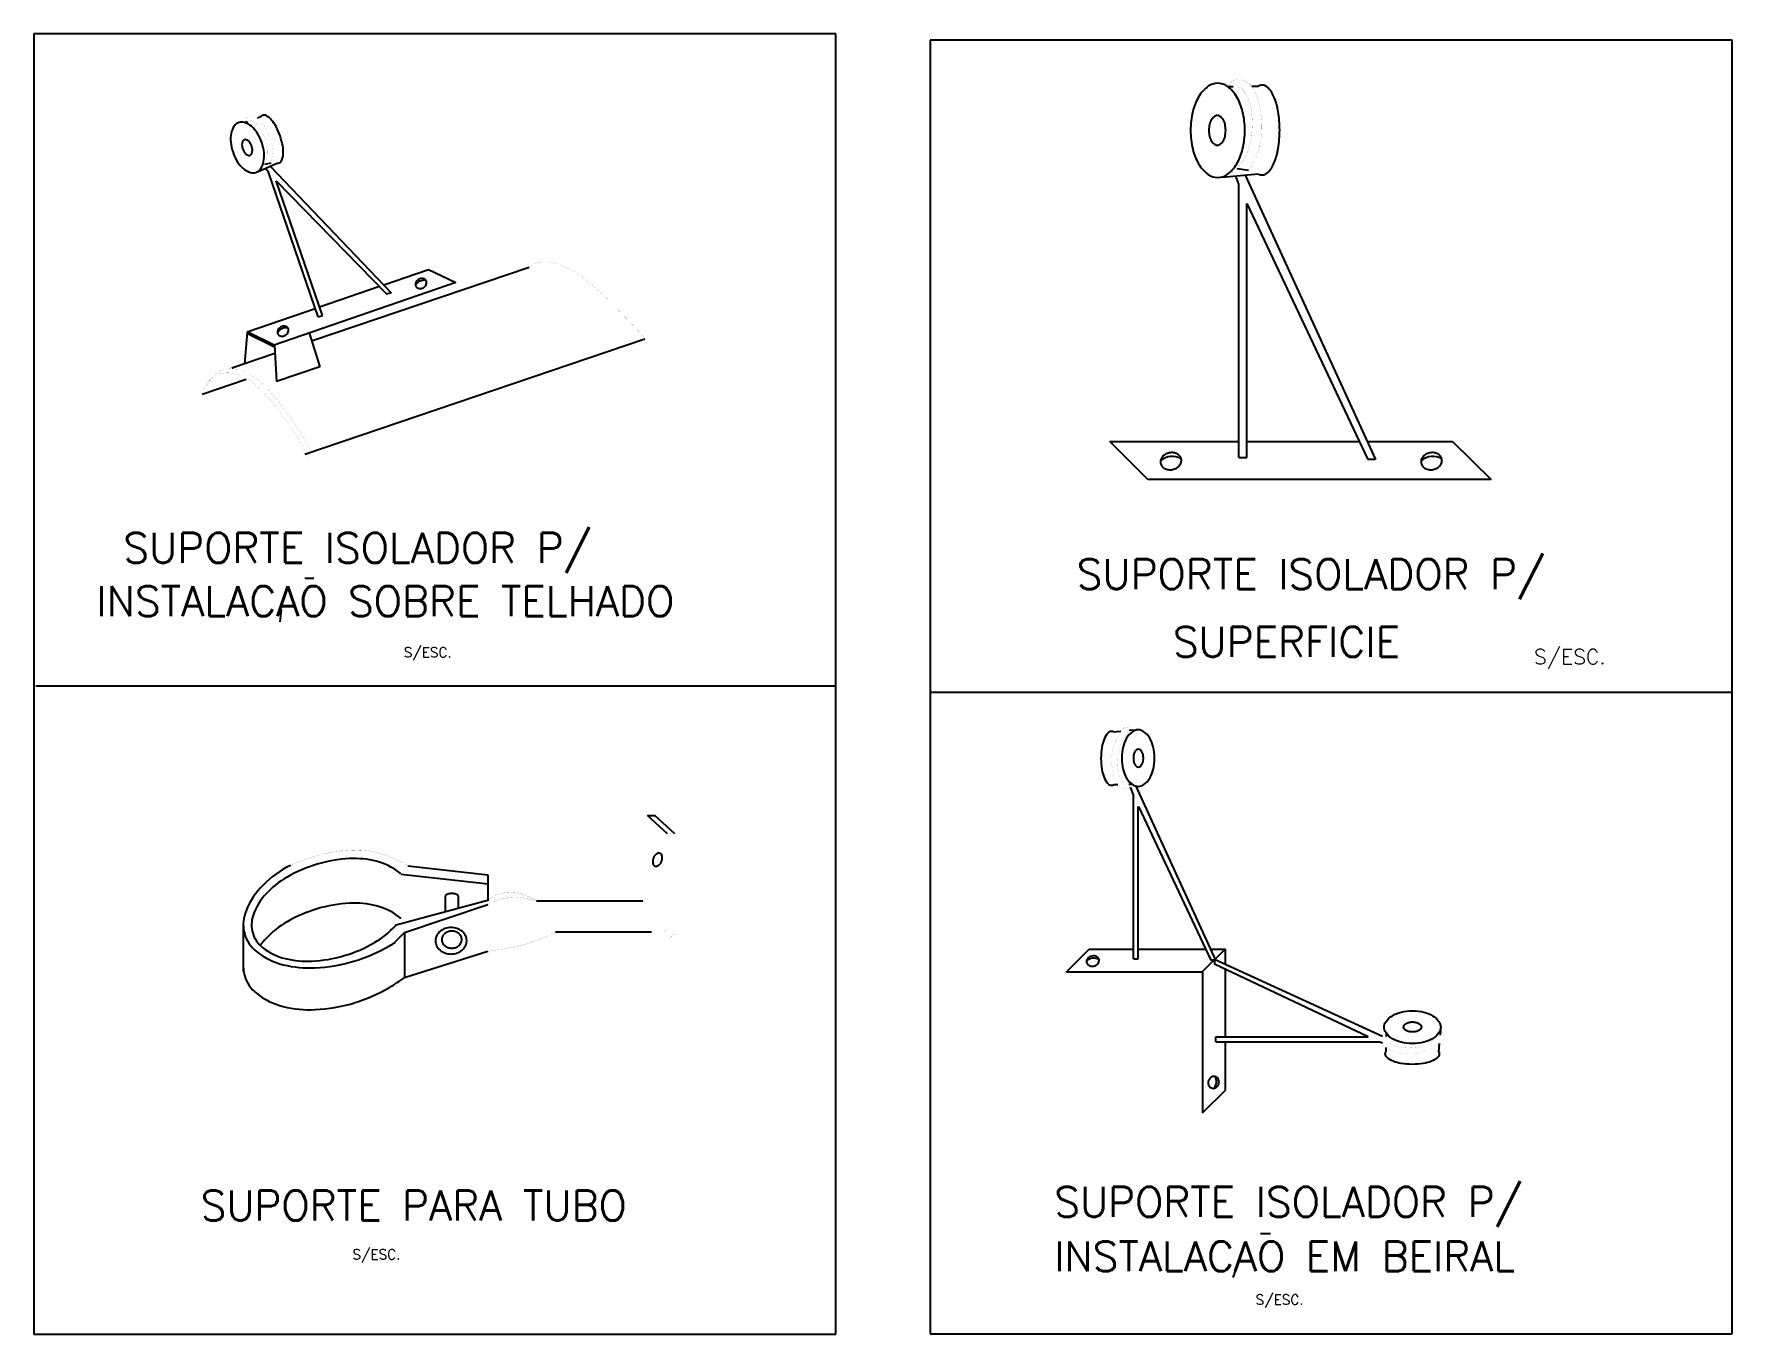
# Model space of a CAD drawing. Extents: x 0 to 0.17, y 0 to 0.13.
import ezdxf

# ---------------------------------------------------------------- set-up
doc = ezdxf.new("R2010")
doc.units = 0
doc.header["$LTSCALE"] = 250
doc.header["$MEASUREMENT"] = 0
doc.layers.add('PARA-RAIOS', color=7, linetype='CONTINUOUS')
doc.styles.add('ROMANS', font='ROMANS', dxfattribs={"height": 150})

msp = doc.modelspace()

# ---------------------------------------------------------------- texts
at = {"layer": 'PARA-RAIOS', "style": 'ROMANS'}
for s, height, p in [('SUPORTE ISOLADOR P/ ', 0.003, (0.008947019364585232, 0.07722596328706445)), ('SUPORTE ISOLADOR P/ ', 0.003, (0.1044243533240118, 0.0746114257591495)), ('INSTALACAO SOBRE TELHADO', 0.003, (0.00626275772141844, 0.07189566163533798)), ('SUPERFICIE', 0.003, (0.1140582786734594, 0.06782039589020411)), ('S/ESC.', 0.001, (0.03703983984923389, 0.06777178444990532)), ('S/ESC.', 0.0015, (0.1502222694413288, 0.06707471417910413)), ('SUPORTE PARA TUBO', 0.003, (0.01668655219572884, 0.01136963006631275)), ('SUPORTE ISOLADOR P/', 0.003, (0.102177747855268, 0.01172754245041906)), ('S/ESC.', 0.001, (0.03190037171911945, 0.007476674614054872)), ('INSTALACAO EM BEIRAL', 0.003, (0.102177747855268, 0.006282945639012614)), ('S/ESC.', 0.001, (0.1223559995490731, 0.002943836280393079))]:
    msp.add_text(s, height=height, dxfattribs=at).set_placement(p)

# ---------------------------------------------------------------- linework, layer by layer
at = {"layer": 'PARA-RAIOS'}
for p, q in [((0.08029999999999973, 0.1302), (0, 0.1302)), ((0, 0.1302), (0, 0)), ((0.08029999999999973, 0), (0.08029999999999973, 0.1302)), ((0.08976095716640994, 0.1295828241982453), (0.08976095716640994, 8.73508803917386e-06)), ((0.17006095716641, 0.1295828241982453), (0.08976095716640994, 0.1295828241982453)), ((0.17006095716641, 8.73508803917386e-06), (0.17006095716641, 0.1295828241982453)), ((0.1195354994666629, 0.1249449178569234), (0.1200886746937233, 0.1249449178569234)), ((0.1225777491349321, 0.1249383968731533), (0.12195564321773, 0.1249383968731533)), ((0.02109387272245385, 0.1213410153387726), (0.02138672974244446, 0.1214419967920464)), ((0.02270566339332663, 0.1218929219714528), (0.02237631371149382, 0.1217793573059795)), ((0.02246188456423579, 0.1164288839520537), (0.02434102298227299, 0.1172733222322985)), ((0.02310801051238514, 0.1171599798949289), (0.02374065105012142, 0.1172834717437211)), ((0.02347449623403554, 0.1163567962820776), (0.02317178583600526, 0.1167388302192871)), ((0.02335332279707927, 0.1166983358647325), (0.02335159995720642, 0.1166997610915193)), ((0.02846853902507928, 0.1018735378016775), (0.02347449623403554, 0.1163567962820776)), ((0.02365367280574537, 0.1169607537304403), (0.03575850751037706, 0.1042659332068366)), ((0.1189855534705041, 0.1158560626559389), (0.1226494170224743, 0.116187760599671)), ((0.1206530540654663, 0.1151449178569234), (0.1203644112865198, 0.1159660669530367)), ((0.1205019017132909, 0.1167141643841661), (0.1216417936439507, 0.1165543754460733)), ((0.1206473049723793, 0.1157920315507197), (0.1206452261557356, 0.1157954404568036)), ((0.1213071029276578, 0.1160602023668373), (0.1343524097086793, 0.08758284415613803)), ((0.02889259656076001, 0.1020169363566992), (0.02424773709055808, 0.1154875258423781)), ((0.02425779716631041, 0.115479005982757), (0.03534536041057527, 0.1041245394215003)), ((0.1206530540654663, 0.08778760950647856), (0.1206530540654663, 0.1151449178569234)), ((0.1214524097086793, 0.08778284415613802), (0.1214524097086793, 0.1132273303344857)), ((0.1214644333833713, 0.113207091299667), (0.1335726397555175, 0.0875846428624868)), ((0.04960046218250454, 0.1068248082492313), (0.02780286443709747, 0.09944000034498554)), ((0.03503282624800978, 0.1050819491715266), (0.03950638401788183, 0.1066244983817877)), ((0.03950638401788183, 0.1066244983817877), (0.04226477200374894, 0.1053246769635059)), ((0.04226477200374894, 0.1053246769635059), (0.02405303547822678, 0.09904499952553446)), ((0.02859166513539003, 0.1028609410838808), (0.03460977714777346, 0.1049360755539181)), ((0.03576186902742711, 0.1042681577832253), (0.03534536041057527, 0.1041245394215003)), ((0.02134758858691066, 0.1003630758200895), (0.02816861603515372, 0.1027150674662725)), ((0.02405303547822678, 0.09904499952553446), (0.02134758858691066, 0.1003630758200895)), ((0.02846906780435211, 0.1018708973465138), (0.02889259656076001, 0.1020169363566992)), ((0.02134931764931025, 0.1003351747794337), (0.02108110114656574, 0.09711607748413272)), ((0.0240344247540711, 0.0988730422872471), (0.02132897786275498, 0.1001911185818022)), ((0.02408423559960193, 0.09903498123197672), (0.02428529188997709, 0.09539084236862044)), ((0.06116870171334814, 0.09962426692338242), (0.0271222561173031, 0.08809276566986608)), ((0.0275720730883204, 0.1002800359698754), (0.02863792535921084, 0.09686547101455269)), ((0.02410684815714331, 0.0981878270295026), (0.01982554014563129, 0.09673736273462005)), ((0.02124531461369952, 0.09558229535845147), (0.01685641056148825, 0.09409537860210491)), ((0.02863792535921084, 0.09686547101455269), (0.02428529188997709, 0.09539084236862044)), ((0.1077524097086793, 0.08938284415613802), (0.1206365926030849, 0.08938284415613802)), ((0.1115524097086793, 0.08558284415613804), (0.1077524097086793, 0.08938284415613802)), ((0.1214356865844707, 0.08938284415613802), (0.1328032490865896, 0.08938284415613802)), ((0.1336023430679753, 0.08938284415613802), (0.1420524097086793, 0.08938284415613802)), ((0.1420524097086793, 0.08938284415613802), (0.1459524097086793, 0.08558284415613804)), ((0.1206524097086793, 0.08778284415613802), (0.1214524097086793, 0.08778284415613802)), ((0.1343593794713934, 0.0875846428624868), (0.1335726397555175, 0.0875846428624868)), ((0.1459524097086793, 0.08558284415613804), (0.1115524097086793, 0.08558284415613804)), ((0.02711174884026105, 0.07570796837518269), (0.0280310165262772, 0.07570796837518269)), ((0.0247584235640602, 0.07256545259269029), (0.02461134073429776, 0.0713137725776298)), ((0.0001999999999998181, 0.06490000000000001), (0.08029999999999973, 0.06490000000000003)), ((0.08976095716640994, 0.0642828241982453), (0.17006095716641, 0.0642828241982453)), ((0.1088535634081312, 0.06035468850094614), (0.1081258048418658, 0.06028880285413107)), ((0.1103241229730479, 0.06048782162037031), (0.1096690605063058, 0.06042851731764386)), ((0.1081688055743911, 0.05503842109004167), (0.1085420691247124, 0.05503842109004167)), ((0.1099941553753526, 0.05503450849977963), (0.1096622502391163, 0.05503450849977963)), ((0.1101167959504142, 0.05399354532817277), (0.1098135678446329, 0.05478448511361545)), ((0.1103141616101091, 0.05495084806160223), (0.118336409336342, 0.03745630110770152)), ((0.1101167959504142, 0.03757916031790585), (0.1101167959504142, 0.05399354532817277)), ((0.1105964093363421, 0.03757630110770151), (0.1105964093363421, 0.05284299281471017)), ((0.1106036235411572, 0.05283084939381893), (0.1178685473644449, 0.0374573803315108)), ((0.06345341014683255, 0.05010374068980965), (0.06143810977461772, 0.05192960485562785)), ((0.06146008342297955, 0.05192943965613304), (0.06219959794422675, 0.05192943965613304)), ((0.06418556046932236, 0.05010374068980965), (0.06217026009710754, 0.05192960485562785)), ((0.03676620083045964, 0.04607160599696335), (0.04549893986744292, 0.0450821957021417)), ((0.03745927502042696, 0.0469050568652041), (0.04546885881957678, 0.04600057325251111)), ((0.04546885881957678, 0.04600057325251111), (0.04546885881957678, 0.04347654306630459)), ((0.0362758181488789, 0.04098566149417589), (0.04554078161287544, 0.04349548513149189)), ((0.03711273792544308, 0.04021850785409058), (0.04546885881957678, 0.0430077269529192)), ((0.04120962663778073, 0.04234108465549297), (0.04120962663778073, 0.04390910473003046)), ((0.042515420511912, 0.04268548418377607), (0.042515420511912, 0.0438936158623564)), ((0.06096495155752428, 0.04335341964258719), (0.0503334550208565, 0.04335341964258719)), ((0.02095626317630058, 0.04098566149417589), (0.02095626317630058, 0.03632117794180566)), ((0.03613851099803651, 0.03924299149694519), (0.03711273792544308, 0.04021850785409058)), ((0.03711273792544353, 0.04022324337038751), (0.03711273792544353, 0.03568188324173462)), ((0.05222306295388035, 0.04028954059854296), (0.06183456351286032, 0.04028954059854296)), ((0.03710619948968861, 0.03569135427432819), (0.04546885881957678, 0.03833850788425204)), ((0.1033730875896336, 0.03625630110770151), (0.1056727256311614, 0.03853630110770151)), ((0.1056727256311614, 0.03853630110770151), (0.1101069190729854, 0.03853630110770151)), ((0.110116409336342, 0.03757630110770151), (0.1105964093363421, 0.03757630110770151)), ((0.1105863754618168, 0.03853630110770151), (0.1174069129630882, 0.03853630110770151)), ((0.11696316456127, 0.03623544912718739), (0.1193251091231919, 0.03857722357339728)), ((0.1183405911939705, 0.0374573803315108), (0.1178685473644449, 0.0374573803315108)), ((0.1178863693519196, 0.03853630110770151), (0.1193276843486173, 0.03853630110770151)), ((0.135048819596137, 0.02979370647951939), (0.1182397822394559, 0.03749382554917269)), ((0.1182408614632652, 0.03749800740680111), (0.1182408614632652, 0.03702596357727554)), ((0.1193276843486173, 0.03700577038443197), (0.1193276843486173, 0.03854723644810686)), ((0.1170432008964589, 0.03625630110770151), (0.1033730875896336, 0.03625630110770151)), ((0.1170397822394559, 0.03623544912718739), (0.1170397822394559, 0.02216806802851148)), ((0.1336143305255733, 0.02976103975398786), (0.1182408614632652, 0.03702596357727554)), ((0.1193197822394559, 0.02974379167464744), (0.1193197822394559, 0.03651817416278959)), ((0.1183597822394559, 0.02975382554917269), (0.1336264739464645, 0.02975382554917269)), ((0.1183597822394559, 0.02927382554917269), (0.1183597822394559, 0.02975382554917269)), ((0.1183626414496602, 0.02927421216324481), (0.1347770264599271, 0.02927421216324481)), ((0.1193197822394558, 0.02442859768845141), (0.1193197822394559, 0.02926433528581605)), ((0.1347770264599271, 0.02927421216324481), (0.1350503642324988, 0.02917813098305531)), ((0.1354168740355723, 0.03013912848831926), (0.1354168740355723, 0.02980722335208302)), ((0.1407467356983356, 0.02910547805545808), (0.1406711683899238, 0.02827077795483245)), ((0.140870187156163, 0.03046909608601454), (0.1408209141756816, 0.0299248374293236)), ((0.1354207866258343, 0.02831377868735777), (0.1354207866258343, 0.02868704223767905)), ((0.1170397822394559, 0.02216806802851148), (0.1193197822394558, 0.02442859768845141)), ((0.1228328218232554, 0.01007931695482228), (0.123829813851091, 0.01007931695482228)), ((0.1205354054112861, 0.006955537206024527), (0.1200585831371039, 0.005652654195219438)), ((0, 0), (0.08029999999999973, 0)), ((0.08976095716640994, 8.73508803917386e-06), (0.17006095716641, 8.73508803917386e-06))]:
    msp.add_line(p, q, dxfattribs=at)
for points in [[(0.1185524097086793, 0.1158249178569234, 0.1570782662116598), (0.1195022640176563, 0.1161308697212649, 0.1065976720453895), (0.1204757401535067, 0.1172073738497229, 0.07224386446049601), (0.1210493268103091, 0.118649507937205, 0.05864579490633268), (0.1212724097086793, 0.1205449178569234, 0.05864579490635055), (0.1210493268103089, 0.1224403277766422, 0.07224386446048182), (0.1204757401535067, 0.1238824618641239, 0.1065976720453884), (0.1195022640176563, 0.1249589659925817, 0.157078266211679), (0.1185524097086793, 0.1252649178569234, 0.1570782662116506), (0.1176025553997023, 0.1249589659925818, 0.1065976720453746), (0.116629079263852, 0.1238824618641239, 0.07224386446049953), (0.1160554926070498, 0.1224403277766422, 0.05864579490636575), (0.1158324097086793, 0.1205449178569234, 0.05864579490636396), (0.1160554926070498, 0.1186495079372045, 0.07224386446049257), (0.116629079263852, 0.1172073738497229, 0.1065976720453732), (0.1176025553997023, 0.116130869721265, 0.1570782662116699)], [(0.02223825896027256, 0.1163333256967532, 0.1570782662116598), (0.02268527109379329, 0.1166686946914138, 0.1065976720453895), (0.02300412551857881, 0.1174163146240537, 0.07224386446049601), (0.02304452877952508, 0.1182845037293776, 0.05864579490633268), (0.02281662657196421, 0.1193286779941877, 0.05864579490635055), (0.02235251930809682, 0.1202914052448297, 0.07224386446048182), (0.02178559646042458, 0.120950179281116, 0.1065976720453884), (0.02107371304218759, 0.1213423854854593, 0.157078266211679), (0.0205149986400852, 0.1213309650223614, 0.1570782662116506), (0.02006798650656447, 0.120995596027701, 0.1065976720453746), (0.0197491320817785, 0.1202479760950609, 0.07224386446049953), (0.01970872882083222, 0.1193797869897373, 0.05864579490636575), (0.0199366310283931, 0.1183356127249271, 0.05864579490636396), (0.02040073829226049, 0.1173728854742849, 0.07224386446049257), (0.02096766113993272, 0.1167141114379987, 0.1065976720453732), (0.02167954455816971, 0.1163219052336554, 0.1570782662116699)], [(0.1176724097086793, 0.1205449178569234, 0.05778950656919817), (0.1177413893764132, 0.1199500927281961, 0.07145359801007624), (0.1179184400124826, 0.1194983998207673, 0.1064279289247179), (0.118219993772226, 0.1191602742825005, 0.158930832958726), (0.1185124097086794, 0.1190649178569234, 0.1589308329587861), (0.1188048256451325, 0.1191602742825005, 0.1064279289248149), (0.1191063794048761, 0.1194983998207673, 0.07145359801008837), (0.1192834300409455, 0.119950092728196, 0.05778950656923536), (0.1193524097086793, 0.1205449178569234, 0.05778950656925784), (0.1192834300409455, 0.1211397429856505, 0.07145359801017637), (0.1191063794048761, 0.1215914358930794, 0.1064279289249171), (0.1188048256451324, 0.1219295614313463, 0.1589308329587841), (0.1185124097086794, 0.1220249178569234, 0.1589308329587861), (0.1182199937722262, 0.1219295614313462, 0.1064279289248149), (0.1179184400124826, 0.1215914358930794, 0.07145359801008837), (0.1177413893764132, 0.1211397429856508, 0.05778950656923536)], [(0.02091074716813046, 0.1186715024483534, 0.05778950656919817), (0.02105585035053719, 0.1183691876675396, 0.07145359801007624), (0.02123203887656746, 0.1181623768728933, 0.1064279289247179), (0.02145340913629389, 0.1180384177777168, 0.158930832958726), (0.02162562453120109, 0.1180413152096942, 0.1589308329587861), (0.02176302553109326, 0.118145178112522, 0.1064279289248149), (0.02186094699350224, 0.1183792337391749, 0.07145359801008837), (0.02187222355676113, 0.118650685282932, 0.05778950656923536), (0.02180015755658633, 0.1189781843697428, 0.05778950656925784), (0.0216550543741796, 0.1192804991505564, 0.07145359801017637), (0.02147886584814933, 0.119487309945203, 0.1064279289249171), (0.02125749558842244, 0.1196112690403793, 0.1589308329587841), (0.02108528019351525, 0.1196083716084019, 0.1589308329587861), (0.02094787919362352, 0.1195045087055741, 0.1064279289248149), (0.02084995773121409, 0.1192704530789211, 0.07145359801008837), (0.02083868116795565, 0.1189990015351641, 0.05778950656923536)], [(0.03899718141090807, 0.1047887258727617, 0.08071844046884595), (0.03917900610826201, 0.1049367023379958, 0.08927079561236259), (0.03928969168286085, 0.1051178381464525, 0.1048073409724109), (0.03932286919846956, 0.1053213627872473, 0.1192549497207507), (0.03927181368499669, 0.105495856068715, 0.1192549497207204), (0.0391466372298296, 0.1056277098733817, 0.1048073409725227), (0.03895402010599674, 0.1057013418675079, 0.0892707956124011), (0.03874179361733605, 0.1056967163902154, 0.08071844046891824), (0.03852247011440386, 0.1056139247487736, 0.08071844046897438), (0.03834064541704993, 0.1054659482835395, 0.08927079561258666), (0.03822995984245108, 0.1052848124750828, 0.1048073409724596), (0.03819678232684192, 0.105081287834288, 0.1192549497206937), (0.03824783784031479, 0.1049067945528203, 0.1192549497208309), (0.03837301429548234, 0.1047749407481535, 0.1048073409726002), (0.0385656314193152, 0.1047013087540274, 0.08927079561236259), (0.03877785790797589, 0.1047059342313199, 0.08071844046884595)], [(0.02517955573311383, 0.1000242031654636, 0.08071844046884595), (0.02536138043046776, 0.1001721796306978, 0.08927079561236259), (0.02547206600506661, 0.1003533154391544, 0.1048073409724109), (0.02550524352067532, 0.1005568400799493, 0.1192549497207507), (0.02545418800720245, 0.1007313333614169, 0.1192549497207204), (0.02532901155203536, 0.1008631871660836, 0.1048073409725227), (0.02513639442820249, 0.1009368191602099, 0.0892707956124011), (0.02492416793954181, 0.1009321936829173, 0.08071844046891824), (0.02470484443660962, 0.1008494020414756, 0.08071844046897438), (0.02452301973925524, 0.1007014255762414, 0.08927079561258666), (0.02441233416465639, 0.1005202897677848, 0.1048073409724596), (0.02437915664904768, 0.1003167651269899, 0.1192549497206937), (0.02443021216252055, 0.1001422718455223, 0.1192549497208309), (0.0245553886176881, 0.1000104180408556, 0.1048073409726002), (0.0247480057415205, 0.0999367860467294, 0.08927079561236259), (0.02496023223018165, 0.09994141152402192, 0.08071844046884595)], [(0.1140241717182665, 0.08658015361449042, 0.08071844046884595), (0.1144172613406679, 0.08672412200363791, 0.08927079561236259), (0.1147095581277301, 0.08696547967240513, 0.1048073409724109), (0.1148840406254045, 0.08728975154132312, 0.1192549497207507), (0.1148994238683119, 0.0876140461010871, 0.1192549497207204), (0.1147648574251289, 0.08790950418275642, 0.1048073409725227), (0.1144825481642091, 0.0881459314827143, 0.0892707956124011), (0.1141215806859539, 0.08826166140815113, 0.08071844046891824), (0.1137031311490612, 0.08824956457435752, 0.08071844046897438), (0.1133100415266601, 0.08810559618521004, 0.08927079561258666), (0.1130177447395976, 0.08786423851644286, 0.1048073409724596), (0.1128432622419232, 0.08753996664752464, 0.1192549497206937), (0.1128278789990159, 0.08721567208776092, 0.1192549497208309), (0.1129624454421989, 0.08692021400609148, 0.1048073409726002), (0.1132447547031186, 0.0866837867061337, 0.08927079561236259), (0.1136057221813739, 0.08656805678069672, 0.08071844046884595)], [(0.1401241717182664, 0.08658015361449042, 0.08071844046884595), (0.1405172613406679, 0.08672412200363791, 0.08927079561236259), (0.1408095581277301, 0.08696547967240513, 0.1048073409724109), (0.1409840406254045, 0.08728975154132312, 0.1192549497207507), (0.1409994238683119, 0.0876140461010871, 0.1192549497207204), (0.140864857425129, 0.08790950418275642, 0.1048073409725227), (0.1405825481642091, 0.0881459314827143, 0.0892707956124011), (0.1402215806859539, 0.08826166140815113, 0.08071844046891824), (0.1398031311490612, 0.08824956457435752, 0.08071844046897438), (0.1394100415266601, 0.08810559618521004, 0.08927079561258666), (0.1391177447395976, 0.08786423851644286, 0.1048073409724596), (0.1389432622419232, 0.08753996664752464, 0.1192549497206937), (0.1389278789990159, 0.08721567208776092, 0.1192549497208309), (0.1390624454421989, 0.08692021400609148, 0.1048073409726002), (0.1393447547031186, 0.0866837867061337, 0.08927079561236259), (0.1397057221813739, 0.08656805678069672, 0.08071844046884595)], [(0.1105840092301427, 0.06050650849977966, 0.1570782662116598), (0.1100140966447566, 0.0603229373811747, 0.1065976720453895), (0.1094300109632463, 0.05967703490409993, 0.07224386446049601), (0.1090858589691649, 0.05881175445161069, 0.05864579490633268), (0.1089520092301427, 0.05767450849977962, 0.05864579490635055), (0.109085858969165, 0.05653726254794834, 0.07224386446048182), (0.1094300109632463, 0.05567198209545939, 0.1065976720453884), (0.1100140966447565, 0.05502607961838462, 0.157078266211679), (0.1105840092301427, 0.05484250849977966, 0.1570782662116506), (0.111153921815529, 0.05502607961838462, 0.1065976720453746), (0.1117380074970391, 0.05567198209545939, 0.07224386446049953), (0.1120821594911204, 0.05653726254794834, 0.05864579490636575), (0.1122160092301427, 0.05767450849977962, 0.05864579490636396), (0.1120821594911204, 0.05881175445161098, 0.07224386446049257), (0.1117380074970391, 0.05967703490409993, 0.1065976720453732), (0.111153921815529, 0.0603229373811747, 0.1570782662116699)], [(0.1111120092301427, 0.05767450849977962, 0.05778950656919817), (0.1110706214295024, 0.05803140357701603, 0.07145359801007624), (0.1109643910478608, 0.05830241932147329, 0.1064279289247179), (0.1107834587920147, 0.05850529464443338, 0.158930832958726), (0.1106080092301427, 0.05856250849977965, 0.1589308329587861), (0.1104325596682708, 0.05850529464443338, 0.1064279289248149), (0.1102516274124247, 0.05830241932147329, 0.07145359801008837), (0.1101453970307831, 0.0580314035770161, 0.05778950656923536), (0.1101040092301427, 0.05767450849977962, 0.05778950656925784), (0.1101453970307831, 0.05731761342254336, 0.07145359801017637), (0.1102516274124247, 0.05704659767808604, 0.1064279289249171), (0.1104325596682709, 0.05684372235512587, 0.1589308329587841), (0.1106080092301427, 0.05678650849977967, 0.1589308329587861), (0.1107834587920146, 0.05684372235512594, 0.1064279289248149), (0.1109643910478608, 0.05704659767808604, 0.07145359801008837), (0.1110706214295024, 0.05731761342254323, 0.05778950656923536)], [(0.06286092172522513, 0.04735083163868345, 0.06547473431016201), (0.06292210923682343, 0.04761875507877224, 0.07819838175955446), (0.06290775324968173, 0.04784883185029911, 0.1071764558751596), (0.06281645739172291, 0.04804688681019362, 0.1434818455458183), (0.06268464897179957, 0.04814508696617414, 0.1434818455456719), (0.06252068695792014, 0.04815662768546544, 0.1071764558748849), (0.06232230035173917, 0.04806605475735139, 0.07819838175894243), (0.06216134607157528, 0.04790102404851235, 0.06547473430989036), (0.06203296629682382, 0.0476580312198947, 0.06547473431000225), (0.06197177878522507, 0.04739010777980542, 0.07819838175896078), (0.06198613477236723, 0.04716003100827897, 0.1071764558747477), (0.06207743063032604, 0.04696197604838453, 0.1434818455454222), (0.06220923905024939, 0.04686377589240395, 0.1434818455454222), (0.06237320106412881, 0.04685223517311265, 0.1071764558747475), (0.06257158767030979, 0.04694280810122685, 0.07819838175931307), (0.06273254195047366, 0.04710783881006625, 0.06547473430999019)], [(0.04020801480484851, 0.03938908869878099, 0.1138088413899195), (0.04032296130870328, 0.03889063153432901, 0.103572410334684), (0.04066669932102514, 0.03844745003015364, 0.09176602715694011), (0.04116374926723302, 0.03816175222717866, 0.08486653350846292), (0.04177406170083032, 0.03805741052275313, 0.08486653350844785), (0.04238437413442717, 0.03816175222717866, 0.09176602715690897), (0.04288142408063505, 0.03844745003015364, 0.1035724103346731), (0.04322516209295691, 0.03889063153432901, 0.1138088413899012), (0.04334010859681166, 0.03938908869878099, 0.11380884138993), (0.04322516209295691, 0.03988754586323304, 0.1035724103346256), (0.04288142408063505, 0.04033072736740848, 0.09176602715691741), (0.04238437413442717, 0.04061642517038332, 0.08486653350841071), (0.04177406170083032, 0.04072076687480891, 0.08486653350843468), (0.04116374926723302, 0.04061642517038332, 0.09176602715691311), (0.04066669932102514, 0.04033072736740848, 0.1035724103346648), (0.04032296130870328, 0.03988754586323296, 0.1138088413899117)], [(0.04084273629885684, 0.03949951521419878, 0.1138088413899195), (0.04091630206132413, 0.03918050262894947, 0.103572410334684), (0.04113629438920998, 0.03889686646627714, 0.09176602715694011), (0.04145440635478326, 0.03871401987237318, 0.08486653350846292), (0.04184500631228502, 0.03864724118154097, 0.08486653350844785), (0.04223560626978769, 0.03871401987237318, 0.09176602715690897), (0.04255371823536052, 0.03889686646627714, 0.1035724103346731), (0.04277371056324637, 0.03918050262894947, 0.1138088413899012), (0.04284727632571367, 0.03949951521419878, 0.11380884138993), (0.04277371056324637, 0.03981852779944806, 0.1035724103346256), (0.04255371823536052, 0.04010216396212033, 0.09176602715691741), (0.04223560626978724, 0.04028501055602429, 0.08486653350841071), (0.04184500631228502, 0.04035178924685658, 0.08486653350843468), (0.04145440635478326, 0.04028501055602429, 0.09176602715691311), (0.04113629438920998, 0.04010216396212033, 0.1035724103346648), (0.04091630206132413, 0.03981852779944799, 0.1138088413899117)], [(0.1061394665420943, 0.03685468678271296, 0.08071844046884595), (0.1063753203155351, 0.03694106781620147, 0.08927079561236259), (0.1065506983877724, 0.03708588241746184, 0.1048073409724109), (0.1066553878863771, 0.03728044553881264, 0.1192549497207507), (0.1066646178321215, 0.03747502227467099, 0.1192549497207204), (0.1065838779662118, 0.03765229712367262, 0.1048073409725227), (0.1064144924096599, 0.03779415350364733, 0.0892707956124011), (0.1061979119227068, 0.03786359145890943, 0.08071844046891824), (0.1059468422005711, 0.0378563333586332, 0.08071844046897438), (0.1057109884271304, 0.03776995232514477, 0.08927079561258666), (0.105535610354893, 0.03762513772388448, 0.1048073409724596), (0.1054309208562883, 0.03743057460253352, 0.1192549497206937), (0.1054216909105439, 0.03723599786667525, 0.1192549497208309), (0.1055024307764538, 0.03705872301767363, 0.1048073409726002), (0.1056718163330056, 0.03691686663769891, 0.08927079561236259), (0.1058883968199588, 0.03684742868243673, 0.08071844046884595)], [(0.1408888740355724, 0.03072898234310939, -0.1570782662116598), (0.1407053029169674, 0.03015906975772326, -0.1065976720453895), (0.1400594004398927, 0.02957498407621301, -0.07224386446049601), (0.1391941199874034, 0.0292308320821316, -0.05864579490633268), (0.1380568740355723, 0.02909698234310941, -0.05864579490635055), (0.136919628083741, 0.02923083208213168, -0.07224386446048182), (0.1360543476312521, 0.02957498407621301, -0.1065976720453884), (0.1354084451541773, 0.03015906975772319, -0.157078266211679), (0.1352248740355723, 0.03072898234310939, -0.1570782662116506), (0.1354084451541773, 0.03129889492849565, -0.1065976720453746), (0.1360543476312521, 0.03188298061000584, -0.07224386446049953), (0.136919628083741, 0.03222713260408709, -0.05864579490636575), (0.1380568740355723, 0.03236098234310943, -0.05864579490636396), (0.1391941199874037, 0.03222713260408709, -0.07224386446049257), (0.1400594004398927, 0.03188298061000584, -0.1065976720453732), (0.1407053029169674, 0.03129889492849565, -0.1570782662116699)], [(0.1380568740355723, 0.03125698234310941, -0.05778950656919817), (0.1384137691128087, 0.03121559454246912, -0.07145359801007624), (0.138684784857266, 0.03110936416082746, -0.1064279289247179), (0.1388876601802261, 0.03092843190498141, -0.158930832958726), (0.1389448740355723, 0.0307529823431094, -0.1589308329587861), (0.1388876601802261, 0.03057753278123753, -0.1064279289248149), (0.138684784857266, 0.03039660052539141, -0.07145359801008837), (0.1384137691128088, 0.03029037014374975, -0.05778950656923536), (0.1380568740355723, 0.03024898234310939, -0.05778950656925784), (0.1376999789583361, 0.03029037014374975, -0.07145359801017637), (0.1374289632138787, 0.03039660052539141, -0.1064279289249171), (0.1372260878909186, 0.0305775327812376, -0.1589308329587841), (0.1371688740355724, 0.0307529823431094, -0.1589308329587861), (0.1372260878909186, 0.03092843190498134, -0.1064279289248149), (0.1374289632138787, 0.03110936416082746, -0.07145359801008837), (0.1376999789583359, 0.03121559454246912, -0.05778950656923536)], [(0.1176381679144674, 0.02529688275492496, -0.08071844046884595), (0.1177245489479559, 0.02553273652836579, -0.08927079561236259), (0.1178693635492162, 0.02570811460060307, -0.1048073409724109), (0.118063926670567, 0.02581280409920779, -0.1192549497207507), (0.1182585034064254, 0.02582203404495216, -0.1192549497207204), (0.118435778255427, 0.02574129417904246, -0.1048073409725227), (0.1185776346354017, 0.02557190862249052, -0.0892707956124011), (0.1186470725906638, 0.02535532813553742, -0.08071844046891824), (0.1186398144903876, 0.02510425841340177, -0.08071844046897438), (0.1185534334568992, 0.02486840463996108, -0.08927079561258666), (0.1184086188556389, 0.02469302656772365, -0.1048073409724596), (0.1182140557342879, 0.02458833706911893, -0.1192549497206937), (0.1180194789984296, 0.02457910712337456, -0.1192549497208309), (0.117842204149428, 0.02465984698928442, -0.1048073409726002), (0.1177003477694533, 0.02482923254583621, -0.08927079561236259), (0.1176309098141911, 0.02504581303278945, -0.08071844046884595)]]:
    msp.add_lwpolyline(points, format="xyb", close=True, dxfattribs=at)
for points, const_width in [([(0.119610655496995, 0.1249196318808418), (0.1196837360810702, 0.1250837033566636), (0.1197643934417761, 0.1252185426113888), (0.1198515862211874, 0.1253273745519713), (0.1199442730613784, 0.1254134240853648), (0.1200414126044234, 0.125479916118523), (0.1201419634923971, 0.1255300755583996), (0.1202448843673738, 0.1255671273119483), (0.1203491338714279, 0.1255942962861227), (0.1204538741303665, 0.1256141745432325), (0.1205590812049269, 0.1256268227670105), (0.1206649346395789, 0.1256316687965458), (0.1207716139787928, 0.1256281404709271), (0.1208792987670381, 0.1256156656292433), (0.1209881685487849, 0.1255936721105833), (0.1210984028685032, 0.1255615877540359), (0.1212101812706628, 0.1255188403986899), (0.1213234738311855, 0.1254649792511004), (0.1214374127517999, 0.125400038987686), (0.1215509207656865, 0.1253241756523317), (0.1216629206060257, 0.1252375452889223), (0.121772335005998, 0.1251403039413427), (0.1218780866987838, 0.1250326076534778), (0.1219790984175636, 0.1249146124692122), (0.1220742928955179, 0.1247864744324311), (0.1221628801369789, 0.1246482802341815), (0.1222452192308865, 0.1244998391541596), (0.1223219565373325, 0.124340891119224), (0.1223937384164085, 0.1241711760562334), (0.1224612112282062, 0.1239904338920462), (0.1225250213328176, 0.1237984045535211), (0.1225858150903342, 0.1235948279675167), (0.1226442388608478, 0.1233794440608914), (0.1227006637029295, 0.1231520881206559), (0.1227543594690685, 0.1229129768744277), (0.1228043207102329, 0.1226624224099768), (0.1228495419773913, 0.1224007368150728), (0.1228890178215122, 0.1221282321774855), (0.1229217427935639, 0.1218452205849844), (0.1229467114445147, 0.1215520141253395), (0.1229629183253333, 0.1212489248863203), (0.1229694058655133, 0.1209366507308564), (0.1229654080086496, 0.1206174326225164), (0.1229502065768626, 0.1202938973000287), (0.1229230833922726, 0.1199686715021217), (0.1228833202769999, 0.1196443819675238), (0.1228301990531648, 0.1193236554349635), (0.1227630015428875, 0.1190091186431692), (0.1226810095682884, 0.1187033983308693), (0.122583947827847, 0.1184084190393102), (0.1224733125254792, 0.1181232965198113), (0.1223510427414603, 0.1178464443262098), (0.1222190775560654, 0.1175762760123429), (0.1220793560495698, 0.117311205132048), (0.1219338173022486, 0.1170496452391623), (0.1217844003943769, 0.1167900098875232), (0.1216330444062302, 0.116530712630968)], 1e-05), ([(0.1199415918639607, 0.1249196318808418), (0.1201990825730959, 0.124934356355199), (0.1204226752863092, 0.124920082674287), (0.1206163917997269, 0.124879021459808), (0.1207842539094754, 0.1248133833334642), (0.1209302834116811, 0.1247253789169576), (0.1210585021024702, 0.1246172188319903), (0.1211729317779691, 0.1244911137002647), (0.1212775942343041, 0.1243492741434826), (0.121375805059353, 0.124193529342739), (0.1214680550080005, 0.1240241827166987), (0.1215541286268825, 0.1238411562434194), (0.1216338104626352, 0.1236443719009585), (0.1217068850618947, 0.1234337516673737), (0.121773136971297, 0.1232092175207226), (0.1218323507374783, 0.1229706914390627), (0.1218843109070746, 0.1227180954004517), (0.1219286763455931, 0.1224512603573474), (0.1219646031940251, 0.1221696531598101), (0.121991121912233, 0.1218726496323003), (0.1220072629600792, 0.1215596255992787), (0.1220120567974263, 0.1212299568852056), (0.1220045338841364, 0.1208830193145418), (0.1219837246800721, 0.1205181887117478), (0.1219486596450957, 0.1201348409012841), (0.1218972321240935, 0.1197331145888264), (0.121822787002047, 0.1193162000049092), (0.1217175320489613, 0.1188880502612824), (0.1215736750348416, 0.1184526184696957), (0.1213834237296935, 0.1180138577418987), (0.1211389859035219, 0.1175757211896411), (0.1208325693263323, 0.1171421619246726), (0.1204563817681297, 0.116717133058743)], 1e-05), ([(0.02113827707118071, 0.1213413483066161), (0.02114701568738337, 0.1214415503119647), (0.02116510183785931, 0.1215276595907026), (0.02119139551355011, 0.1216011933452687), (0.02122475670539734, 0.1216636687781016), (0.0212640454043426, 0.1217166030916399), (0.02130812160132791, 0.1217615134883224), (0.02135584528729442, 0.1217999171705875), (0.02140607645318415, 0.1218333313408743), (0.02145789834146126, 0.1218629753124433), (0.02151128720067709, 0.1218888768418444), (0.02156644253090599, 0.1219107657964491), (0.02162356383222141, 0.1219283720436298), (0.02168285060469816, 0.1219414254507582), (0.0217445023484097, 0.121949655885206), (0.02180871856342992, 0.1219527932143453), (0.02187569874983319, 0.121950567305548), (0.02194550935727057, 0.1219427340412265), (0.02201768463370127, 0.1219291533639558), (0.02209162577666166, 0.1219097112313515), (0.02216673398368767, 0.1218842936010292), (0.02224241045231656, 0.1218527864306045), (0.02231805638008382, 0.1218150756776929), (0.02239307296452671, 0.1217710472999099), (0.02246686140318116, 0.1217205872548714), (0.02253898763835014, 0.1216635972250346), (0.02260967659140442, 0.1216000417922251), (0.02267931792848185, 0.1215299012631102), (0.02274830131572025, 0.1214531559443569), (0.02281701641925611, 0.1213697861426329), (0.02288585290522724, 0.1212797721646054), (0.02295520043977149, 0.1211830943169417), (0.02302544868902623, 0.1210797329063091), (0.02309682416361239, 0.1209696684681311), (0.02316890075208812, 0.1208528824528562), (0.02324108918749425, 0.1207293565396888), (0.02331280020287204, 0.1205990724078334), (0.02338344453126319, 0.1204620117364946), (0.02345243290570852, 0.120318156204877), (0.02351917605924973, 0.1201674874921851), (0.02358308472492763, 0.1200099872776234), (0.02364352456042161, 0.1198458502141541), (0.02369968092195859, 0.1196761228497701), (0.02375069409040316, 0.1195020647062217), (0.02379570434662037, 0.1193249353052595), (0.02383385197147527, 0.1191459941686339), (0.023864277245832, 0.1189665008180953), (0.02388612045055606, 0.1187877147753942), (0.0238985218665116, 0.1186108955622812), (0.02390098442343742, 0.118437011796005), (0.02389446164656556, 0.1182658684758093), (0.02388026971000227, 0.1180969796964363), (0.02385972478785379, 0.1179298595526278), (0.02383414305422639, 0.1177640221391261), (0.02380484068322494, 0.1175989815506731), (0.02377313384895661, 0.117434251882011), (0.02374033872552764, 0.117269347227882)], 5.600000000000001e-06), ([(0.02131347840611943, 0.1214017603309487), (0.02144710887132669, 0.1214565602392077), (0.02156808694382835, 0.1214898201694531), (0.02167813826025668, 0.1215034446229172), (0.02177898845724621, 0.1214993381008323), (0.02187236317142924, 0.1214794051044304), (0.02195998803943985, 0.1214455501349442), (0.02204358869791077, 0.1213996776936058), (0.02212489078347517, 0.1213436922816476), (0.022205315689901, 0.1212791675440273), (0.02228506783949433, 0.1212063537006042), (0.02236404741169463, 0.1211251701149629), (0.02244215458594135, 0.1210355361506881), (0.02251928954167533, 0.1209373711713644), (0.02259535245833604, 0.1208305945405767), (0.02267024351536338, 0.1207151256219097), (0.02274386289219728, 0.1205908837789478), (0.02281606084792384, 0.1204577172423925), (0.02288648796020789, 0.1203151897114122), (0.02295474488636182, 0.1201627937522917), (0.02302043228369712, 0.1200000219313161), (0.02308315080952525, 0.1198263668147702), (0.02314250112115724, 0.1196413209689391), (0.02319808387590502, 0.1194443769601079), (0.0232494997310796, 0.1192350273545613), (0.02329560807985672, 0.1190129610173177), (0.02333230325886461, 0.1187786520083284), (0.02335473834059485, 0.1185327706862782), (0.02335806639753946, 0.1182759874098517), (0.02333744050219139, 0.1180089725377334), (0.02328801372704175, 0.117732396428608), (0.02320493914458302, 0.1174469294411602), (0.0230833698273068, 0.1171532419340748)], 5.600000000000001e-06), ([(0.04960947652018195, 0.1068718182528569), (0.04965339358656093, 0.1069054447613403), (0.04987542020570345, 0.1070430731484305), (0.05010867886340885, 0.1071571273175229), (0.05035381591474561, 0.107247200848594), (0.05061147771478182, 0.1073128873216204), (0.05088231061858597, 0.1073537803165786), (0.05116696098122612, 0.1073694734134454), (0.05146607515777169, 0.1073595601921971), (0.05178029950329029, 0.1073236342328102), (0.05211063753167992, 0.1072605776775296), (0.05245952139215888, 0.1071664269176717), (0.05282974039277361, 0.1070365069068211), (0.05322408384157143, 0.1068661425985622), (0.0536453410465997, 0.1066506589464796), (0.05409630131590529, 0.1063853809041579), (0.05457975395753602, 0.1060656334251817), (0.05509848827953829, 0.1056867414631351), (0.05565411615247967, 0.1052455137978367), (0.05624353969700315, 0.1047446945140382), (0.05686248359627325, 0.104188511522725), (0.05750667253345319, 0.1035811927348826), (0.0581718311917066, 0.1029269660614964), (0.06008596915869794, 0.100920318116795), (0.06078024130858876, 0.1001849594052776), (0.06128045904052897, 0.0996369094770047)], 8.000000000000001e-06), ([(0.01684935389688144, 0.09411620762548825), (0.01697866723223524, 0.09451280193500586), (0.01713110168544745, 0.09485780059551777), (0.01730417042253839, 0.09515502832681721), (0.01749538660952749, 0.09540830984869735), (0.01770226341243461, 0.09562146988095142), (0.01792231399727962, 0.0957983331433729), (0.01815305153008194, 0.09594272435575478), (0.01839198917686145, 0.09605846823789037), (0.01863714648948371, 0.09614866405047995), (0.01888856856319717, 0.09621350921785185), (0.01914680687909595, 0.09625247570524102), (0.01941241291827373, 0.09626503547788301), (0.01968593816182465, 0.09625066050101298), (0.01996793409084285, 0.09620882273986603), (0.02025895218642245, 0.09613899415967747), (0.02055954392965714, 0.09604064672568262), (0.02087046768360824, 0.09591248369905918), (0.02119330933920401, 0.09575013352475471), (0.02152986166933897, 0.09554845594365974), (0.02188191744690812, 0.09530231069666406), (0.02225126944480644, 0.09500655752465807), (0.02263971043592892, 0.09465605616853187), (0.02304903319317009, 0.09424566636917582), (0.02348103048942585, 0.09377024786747994), (0.02393663991439689, 0.09322635059989053), (0.02441337832501222, 0.0926172852850785), (0.0249079073950079, 0.09194805283727053), (0.02541688879811909, 0.09122365417069357), (0.02593698420808096, 0.09044909019957449), (0.02646485529862957, 0.08962936183814019), (0.02699716374349964, 0.08876947000061752), (0.02753057121642815, 0.08787441560123342)], 8.000000000000001e-06), ([(0.01720682682010738, 0.09452305138174671), (0.01733614015546118, 0.0949196456912643), (0.01748857460867384, 0.09526464435177623), (0.01766164334576434, 0.09556187208307566), (0.01785285953275343, 0.09581515360495578), (0.018059736335661, 0.09602831363720996), (0.01827978692050556, 0.09620517689963128), (0.01851052445330788, 0.09634956811201324), (0.01874946210008739, 0.09646531199414887), (0.01899461941270966, 0.09655550780673848), (0.01924604148642311, 0.09662035297411023), (0.01950427980232189, 0.09665931946149955), (0.01976988584149922, 0.09667187923414147), (0.02004341108505059, 0.09665750425727146), (0.02032540701406879, 0.09661566649612441), (0.02061642510964839, 0.09654583791593593), (0.02091701685288308, 0.09644749048194115), (0.02122794060683464, 0.09631932745531771), (0.02155078226242995, 0.09615697728101333), (0.02188733459256491, 0.0959552996999182), (0.02223939037013406, 0.0957091544529226), (0.02260874236803238, 0.0954134012809166), (0.02299718335915486, 0.09506289992479049), (0.02340650611639603, 0.09465251012543437), (0.02383850341265179, 0.09417709162373847), (0.02429411283762284, 0.09363319435614913), (0.02477085124823816, 0.09302412904133694), (0.02526538031823384, 0.092354896593529), (0.02577436172134503, 0.09163049792695203), (0.0262944571313069, 0.09085593395583295), (0.02682232822185507, 0.09003620559439865), (0.02735463666672558, 0.08917631375687605), (0.02788804413965363, 0.08828125935749181)], 8.000000000000001e-06), ([(0.1099490617571533, 0.05504968008542856), (0.1099052134067083, 0.05495123719993558), (0.1098568189902847, 0.05487033364710042), (0.1098045033226379, 0.05480503448275086), (0.1097488912185234, 0.05475340476271479), (0.1096906074926963, 0.05471350954281982), (0.1096302769599121, 0.05468341387889385), (0.1095685244349261, 0.05466118282676471), (0.1095059747324936, 0.0546448814422601), (0.1094431305771305, 0.05463295448799421), (0.1093800063323943, 0.0546253655537274), (0.109316494271603, 0.05462245793600618), (0.1092524866680747, 0.05462457493137744), (0.1091878757951275, 0.05463205983638771), (0.1091225539260794, 0.05464525594758372), (0.1090564133342484, 0.05466450656151217), (0.1089893462929526, 0.05469015497471963), (0.108921370756639, 0.05472247166327339), (0.1088530074042704, 0.05476143582132201), (0.1087849025959385, 0.05480695382253457), (0.1087177026917349, 0.05485893204058019), (0.1086520540517516, 0.05491727684912796), (0.10858860303608, 0.05498189462184695), (0.1085279960048122, 0.05505269173240624), (0.1084708793180396, 0.05512957455447497), (0.108417726973163, 0.05521249107342484), (0.1083683235168184, 0.05530155572143791), (0.1083222811329509, 0.05539692454239929), (0.1082792120055053, 0.05549875358019368), (0.1082387283184266, 0.0556071988787059), (0.1082004422556598, 0.05572241648182099), (0.1081639660011498, 0.05584456243342364), (0.1081289117388416, 0.05597379277739879), (0.1080950568335926, 0.05611020634154018), (0.1080628393739092, 0.056253673089277), (0.1080328626292106, 0.05640400576794761), (0.1080057298689155, 0.05656101712488999), (0.107982044362443, 0.05672451990744237), (0.107962409379212, 0.05689432686294299), (0.1079474281886415, 0.05707025073872996), (0.1079377040601504, 0.05725210428214145), (0.1079338115360424, 0.05743946877541982), (0.1079362102501606, 0.05763099964042383), (0.1079453311092327, 0.05782512083391644), (0.1079616050199868, 0.05802025631266065), (0.1079854628891504, 0.05821483003341935), (0.1080173356234514, 0.05840726595295557), (0.1080576541296178, 0.05859598802803216), (0.1081068493143773, 0.0587794202154121), (0.108165721331486, 0.05895754217173402), (0.1082365473228134, 0.05913655635313873), (0.1083219736772572, 0.05932422091564273), (0.1084246467837153, 0.05952829401526259), (0.1085472130310853, 0.05975653380801473), (0.1086923188082653, 0.06001669844991565), (0.1088626105041528, 0.06031654609698184), (0.1090607345076455, 0.0606638349052299)], 6.000000000000001e-06), ([(0.1097504999369739, 0.05504968008542856), (0.1095960055114929, 0.05504084540081429), (0.1094618498835649, 0.05504940960936146), (0.1093456199755142, 0.05507404633804887), (0.1092449027096651, 0.0551134292138552), (0.1091572850083417, 0.0551662318637591), (0.1090803537938682, 0.05523112791473942), (0.1090116959885689, 0.05530679099377485), (0.1089488985147679, 0.05539189472784405), (0.1088899720197386, 0.05548534160829026), (0.1088346220505501, 0.05558694958391439), (0.1087829778792209, 0.05569676546788207), (0.1087351687777692, 0.05581483607335853), (0.1086913240182136, 0.05594120821350939), (0.1086515728725721, 0.05607592870150009), (0.1086160446128634, 0.05621904435049604), (0.1085848685111056, 0.05637060197366271), (0.1085582492479945, 0.05653070299952525), (0.1085366931389353, 0.05669966731804758), (0.1085207819080106, 0.0568778694345535), (0.1085110972793028, 0.05706568385436651), (0.1085082209768946, 0.05726348508281037), (0.1085127347248685, 0.05747164762520865), (0.1085252202473071, 0.05769054598688505), (0.1085462592682929, 0.05792055467316314), (0.1085777507537381, 0.05816272484202432), (0.1086268626368727, 0.05842081426207996), (0.1087020800927566, 0.05869925735459911), (0.1088118882964496, 0.0590024885408509), (0.1089647724230112, 0.0593349422421043), (0.1091692176475013, 0.05970105287962835), (0.1094337091449796, 0.06010525487469218), (0.1096569615501393, 0.06040473288756942)], 6.000000000000001e-06), ([(0.1090266496117044, 0.06060920143411867), (0.1091025676704363, 0.06067135735837598), (0.1091686859816121, 0.06071793853278651), (0.1092263803197265, 0.06075102976638482), (0.1092770264592746, 0.06077271586820564), (0.1093220001747512, 0.06078508164728344), (0.1093626772406514, 0.06079021191265296), (0.10940043343147, 0.06079019147334869), (0.1094366445217022, 0.06078710513840532), (0.1094723970204359, 0.06078270557816316), (0.1095076203751331, 0.06077741690818563), (0.109541954767849, 0.06077133110534196), (0.1095750403806386, 0.06076454014650132), (0.1096065173955573, 0.06075713600853277), (0.1096360259946602, 0.06074921066830562), (0.1096632063600024, 0.060740856102689), (0.109687698673639, 0.06073216428855201), (0.1097092912779556, 0.060723150555373), (0.1097283651566585, 0.06071352364306615), (0.109745449453784, 0.06070291564415471), (0.1097610733133688, 0.06069095865116215), (0.1097757658794492, 0.06067728475661163), (0.109790056296062, 0.06066152605302647), (0.1098044737072435, 0.06064331463293005), (0.1098195472570303, 0.06062228258884556), (0.1098356297081134, 0.06059831239477368), (0.1098523682978017, 0.06057228805062347), (0.1098692338820588, 0.06054534393778159), (0.1098856973168482, 0.06051861443763446), (0.1099012294581333, 0.06049323393156847), (0.1099153011618777, 0.06047033680097025), (0.1099273832840446, 0.06045105742722619), (0.1099369466805978, 0.06043653019172278)], 1e-05), ([(0.05985995591502934, 0.04335815515888405), (0.0609780284290332, 0.04335815515888405), (0.06146187267485903, 0.04356651787594427), (0.06146187267485903, 0.05192517293679398)], 1.152e-05), ([(0.0634623214699068, 0.0487850568350428), (0.0634623214699068, 0.05011100139815317), (0.06416193409562858, 0.05011100139815317), (0.06416193409562858, 0.04008117788148274), (0.06359962862074918, 0.03959341970291012), (0.05103960608233275, 0.03959341970291012)], 1.152e-05), ([(0.02576859262459948, 0.0469892859759793), (0.02639465521316743, 0.04724431115010908), (0.02696557235891942, 0.04746167815528593), (0.02748555535378591, 0.04764511527708449), (0.02795881548969556, 0.04779835080107893), (0.02838956405857926, 0.04792511301284352), (0.02878201235236657, 0.04802913019795285), (0.02914037166298704, 0.04811413064198118), (0.02946885328237113, 0.04818384263050263), (0.02977160381719796, 0.0482415975807533), (0.03005251113314307, 0.04828913943661473), (0.0303153984106325, 0.04832781527362984), (0.03056408883009135, 0.04835897216734223), (0.03080240557194475, 0.04838395719329457), (0.03103417181661871, 0.04840411742703008), (0.0312632107445379, 0.04842079994409208), (0.03149334553612835, 0.04843535182002344), (0.03172800650369118, 0.04844861339688745), (0.03196905248703479, 0.04845939808282653), (0.03221794945784405, 0.04846601255250316), (0.0324761633878029, 0.04846676348057999), (0.03274516024859622, 0.04845995754171935), (0.03302640601190842, 0.04844390141058387), (0.03332136664942346, 0.04841690176183592), (0.0336315081328271, 0.04837726527013818), (0.03395924219680001, 0.04832248671081572), (0.03431076362801332, 0.04824681326184504), (0.03469321297613624, 0.04814368020186529), (0.0351137307908366, 0.04800652280951546), (0.03557945762178315, 0.04782877636343504), (0.03609753401864418, 0.04760387614226297), (0.03667510053108845, 0.04732525742463842), (0.03731929770878378, 0.04698635548920044)], 1.152e-05), ([(0.06183456351286032, 0.04028954059854296), (0.06297847722408051, 0.04028954059854296), (0.0634623214699068, 0.0404979033156032), (0.0634623214699068, 0.0487850568350428)], 1e-05), ([(0.04546885881957678, 0.04349548513149189), (0.04567427999718712, 0.04364063286806443), (0.04587462494781994, 0.04376476212654206), (0.0460712537171944, 0.0438697180934508), (0.04626552635102826, 0.04395734595531642), (0.04645880289503976, 0.04402949089866467), (0.04665244339494803, 0.04408799811002137), (0.0468478078964713, 0.04413471277591227), (0.0470462564453278, 0.04417148008286342), (0.0472498482427518, 0.04419973594670476), (0.04745899511065682, 0.04421927920048446), (0.04767258602577932, 0.04422949940655476), (0.0478895099648571, 0.04422978612726802), (0.04810865590462664, 0.04421952892497664), (0.04832891282182482, 0.04419811736203302), (0.04854916969318947, 0.04416494100078949), (0.04869721147331574, 0.04411938940359834), (0.04889592820020153, 0.04406108104692991), (0.04909316994792744, 0.04399055006372583), (0.04929190583038644, 0.04390855950104561), (0.04949510496147105, 0.04381587240594891), (0.04970573645507329, 0.04371325182549504), (0.04992676942508524, 0.04360146080674386), (0.05016117298539985, 0.04348126239675477), (0.05041191624990961, 0.04335341964258719)], 1.152e-05), ([(0.04545578194806786, 0.04301246246921598), (0.04568604790450673, 0.04314268377209628), (0.04590215789212971, 0.0432511189252948), (0.04610558689009622, 0.04334062126236117), (0.04629780987756521, 0.04341404411684548), (0.04648030183369701, 0.04347424082229766), (0.04665453773765058, 0.04352406471226773), (0.04682199256858531, 0.0435663691203054), (0.04698414130566107, 0.04360400737996076), (0.04714241423169824, 0.04363922007487236), (0.04729806284416646, 0.04367179678903268), (0.04745229394419585, 0.04370091435652308), (0.04760631433291656, 0.04372574961142492), (0.04776133081145872, 0.04374547938781915), (0.04791855018095385, 0.04375928051978707), (0.04807917924253207, 0.04376632984140991), (0.04824442479732307, 0.04376580418676888), (0.04841626944718474, 0.04375682720787744), (0.04859979899688097, 0.04373830982847774), (0.0488008750519025, 0.04370910979024448), (0.04902535921774007, 0.04366808483485213), (0.04927911309988486, 0.04361409270397505), (0.0495679983038267, 0.0435459911392878), (0.04989787643505725, 0.043462637882465), (0.05027460909906677, 0.04336289067518091)], 1.152e-05), ([(0.04546885881957678, 0.03833850788425204), (0.04622640747734704, 0.03844182214385089), (0.04688961493563329, 0.03854304149243166), (0.04747171769572378, 0.03864340067887258), (0.04798595225890677, 0.03874413445205181), (0.04844555512646958, 0.03884647756084757), (0.04886376279970046, 0.0389516647541379), (0.04925381177988766, 0.03906093078080115), (0.04962893856831897, 0.03917551038971543), (0.04999953187102211, 0.03929636085810097), (0.0503645892129839, 0.03942332957654567), (0.05072026032393115, 0.03955598646397979), (0.05106269493359014, 0.03969390143933321), (0.05138804277168811, 0.03983664442153634), (0.05169245356795137, 0.03998378532951888), (0.05197207705210667, 0.04013489408221111), (0.05222306295388035, 0.04028954059854296)], 1.152e-05), ([(0.1354320456212213, 0.03009403487012001), (0.1353336027357283, 0.0300501865196749), (0.1352526991828931, 0.03000179210325136), (0.1351874000185436, 0.02994947643560459), (0.1351357702985075, 0.02989386433149004), (0.1350958750786126, 0.02983558060566298), (0.1350657794146866, 0.02977525007287877), (0.1350435483625574, 0.02971349754789276), (0.1350272469780527, 0.02965094784546032), (0.1350153200237869, 0.02958810369009712), (0.13500773108952, 0.02952497944536095), (0.1350048234717989, 0.02946146738456962), (0.1350069404671701, 0.0293974597810414), (0.1350144253721803, 0.02933284890809416), (0.1350276214833764, 0.02926752703904604), (0.1350468720973048, 0.02920138644721512), (0.1350725205105124, 0.02913431940591931), (0.1351048371990662, 0.0290663438696057), (0.1351438013571148, 0.02899798051723709), (0.1351893193583273, 0.0289298757089051), (0.135241297576373, 0.02886267580470157), (0.1352996423849207, 0.02879702716471817), (0.1353642601576397, 0.02873357614904672), (0.135435057268199, 0.02867296911777885), (0.1355119400902677, 0.02861585243100628), (0.1355948566092175, 0.0285627000861297), (0.1356839212572306, 0.02851329662978511), (0.1357792900781919, 0.02846725424591758), (0.1358811191159863, 0.02842418511847195), (0.1359895644144986, 0.02838370143139327), (0.1361047820176136, 0.02834541536862642), (0.1362269279692163, 0.02830893911411651), (0.1363561583131915, 0.02827388485180833), (0.1364925718773328, 0.0282400299465593), (0.1366360386250697, 0.02820781248687592), (0.1367863713037402, 0.02817783574217727), (0.1369433826606826, 0.02815070298188221), (0.137106885443235, 0.02812701747540967), (0.1372766923987356, 0.02810738249217866), (0.1374526162745226, 0.02809240130160812), (0.1376344698179341, 0.02808267717311697), (0.1378218343112125, 0.02807878464900903), (0.1380133651762166, 0.0280811833631272), (0.1382074863697092, 0.02809030422219941), (0.1384026218484534, 0.02810657813295344), (0.1385971955692121, 0.02813043600211706), (0.1387896314887483, 0.02816230873641813), (0.1389783535638249, 0.0282026272425845), (0.1391617857512049, 0.02825182242734394), (0.1393398915284631, 0.02831087418720177), (0.1395187924564216, 0.02838295837777325), (0.1397061496167147, 0.02847179984445109), (0.1399096240909764, 0.02858112343262801), (0.1401368769608407, 0.02871465398769666), (0.1403955693079419, 0.02887611635504982), (0.1406933622139138, 0.02906923538008021), (0.1410379167603907, 0.02929773590818055)], 6.000000000000001e-06), ([(0.1354320456212213, 0.02989547304994056), (0.135423210936607, 0.02974097862445946), (0.1354317751451543, 0.02960682299653156), (0.1354564118738417, 0.0294905930884809), (0.1354957947496479, 0.02938987582263173), (0.1355485973995519, 0.02930225812130833), (0.1356134934505322, 0.02922532690683489), (0.1356891565295676, 0.02915666910153559), (0.1357742602636368, 0.02909387162773463), (0.1358677071440829, 0.02903494513270518), (0.1359693151197071, 0.02897959516351671), (0.1360791310036747, 0.02892795099218754), (0.1361972016091512, 0.02888014189073591), (0.1363235737493021, 0.02883629713118019), (0.1364582942372927, 0.02879654598553883), (0.1366014098862887, 0.02876101772583002), (0.1367529675094553, 0.02872984162407229), (0.1369130685353179, 0.02870322236096115), (0.1370820328538403, 0.02868166625190199), (0.1372602349703461, 0.02866575502097723), (0.1374480493901592, 0.02865607039226947), (0.137645850618603, 0.02865319408986128), (0.1378540131610013, 0.02865770783783519), (0.1380729115226777, 0.02867019336027378), (0.1383029202089558, 0.02869123238125962), (0.1385450741987533, 0.02872290360945386), (0.1388030503653628, 0.02877327369183266), (0.139081186055671, 0.02885190625995048), (0.1393838186165646, 0.02896836494536219), (0.1397152853949302, 0.02913221337962241), (0.1400799237376545, 0.02935301519428584), (0.1404820709916242, 0.02964033402090703), (0.1407615694023041, 0.02986909766626661)], 6.000000000000001e-06), ([(0.1410387632011246, 0.02929291701777933), (0.1411050261450036, 0.02935790123076375), (0.1411584203059146, 0.0294228087963572), (0.1412003002925912, 0.0294868272522153), (0.1412320207137667, 0.02954914413599363), (0.1412549361781746, 0.02960894698534794), (0.1412704012945483, 0.02966542333793376), (0.1412797706716216, 0.02971776073140674), (0.1412843989181276, 0.02976514670342251), (0.1412854642614545, 0.02980700895346185), (0.1412834394036081, 0.02984373582830558), (0.1412786206652489, 0.02987595583655981), (0.1412713043670374, 0.02990429748683055), (0.1412617868296339, 0.02992938928772383), (0.1412503643736991, 0.0299518597478456), (0.1412373333198932, 0.02997233737580194), (0.1412229899888769, 0.02999145068019891), (0.141207567204026, 0.03000975918699064), (0.1411910437995792, 0.03002754649152361), (0.1411733351124905, 0.03004502720649274), (0.1411543564797143, 0.03006241594459265), (0.1411340232382045, 0.03007992731851817), (0.1411122507249155, 0.03009777594096398), (0.1410889542768013, 0.03011617642462486), (0.1410640492308161, 0.03013534338219543), (0.1410375426422137, 0.0301554352182839), (0.1410098084394466, 0.03017638550515127), (0.140981312269267, 0.03019807160697208), (0.1409525197784269, 0.03022037088792073), (0.1409238966136785, 0.03024316071217159), (0.1408959084217739, 0.03026631844389915), (0.1408690208494651, 0.03028972144727785), (0.1408436995435046, 0.03031324708648208)], 1e-05)]:
    msp.add_lwpolyline(points, dxfattribs=dict(at, const_width=const_width))
for points in [[(0.122659239177188, 0.1161612853392666, 0.1180628407026158), (0.1230067243916913, 0.1160780753053341, 0.2071179888409132), (0.1235660121503369, 0.1163201363165268, 0.09603959553848386), (0.1242441612587677, 0.1173960947899946, 0.05284415378869605), (0.1246097658287872, 0.1187416838672414, 0.03994900686421233), (0.1247567243916913, 0.1205780753053341, 0.03994900686421706), (0.1246097658287872, 0.1224144667434265, 0.05284415378871664), (0.1242441612587677, 0.1237600558206735, 0.09603959553848386), (0.1235660121503369, 0.1248360142941414, 0.2071179888409132), (0.1230067243916913, 0.1250780753053341, 0.1500511054879755), (0.1225762451106689, 0.124945911816185, 0.05966237835240593)], [(0.02435105596451649, 0.1172610989618455, 0.1180628407026158), (0.02455020832921855, 0.1172804796550806, 0.2071179888409132), (0.02480211345223597, 0.1175107266922389, 0.09603959553848386), (0.02496471812484424, 0.1182041461656979, 0.05284415378869605), (0.02491263756474428, 0.1189832564132563, 0.03994900686421233), (0.02465520805156712, 0.1199822892446532, 0.03994900686421706), (0.02424217559491445, 0.1209276678683881, 0.05284415378871664), (0.02380298491262102, 0.1215732967921344, 0.09603959553848386), (0.02324755046384826, 0.1220191257042101, 0.2071179888409132), (0.02290726946463292, 0.1220451781646648, 0.1500511054879755), (0.02270349530286694, 0.1218966259067803, 0.05966237835240593)], [(0.1081199115490375, 0.06030468801037372, 0.1180628407026158), (0.1079114204203356, 0.06035461403073322, 0.2071179888409132), (0.1075758477651482, 0.06020937742401759, 0.09603959553848386), (0.1071689583000897, 0.05956380233993689, 0.05284415378869605), (0.106949595558078, 0.05875644889358883, 0.03994900686421233), (0.1068614204203356, 0.05765461403073321, 0.03994900686421706), (0.106949595558078, 0.05655277916787774, 0.05284415378871664), (0.1071689583000897, 0.05574542572152954, 0.09603959553848386), (0.1075758477651482, 0.05509985063744884, 0.2071179888409132), (0.1079114204203356, 0.05495461403073321, 0.1500511054879755), (0.108169707988949, 0.0550339121242227, 0.05966237835240593)], [(0.03675179351000998, 0.0460661038054675, 0.02330116104254776), (0.03654764871098223, 0.04624339520266732, 0.1067676118869952), (0.03428672686171103, 0.047351736125904, 0.07316198053496163), (0.03161129514787536, 0.04761206206692384, 0.05965408376791721), (0.02836689327846398, 0.04706103632478764, 0.05965408376790354), (0.02534429033241622, 0.04575963542987593, 0.07316198053496652), (0.02324033013537019, 0.04408659749240579, 0.1067676118869964), (0.02194530675293254, 0.04192717589170512, 0.1549414025396277), (0.02191010859329208, 0.0401708055563186, 0.1549414025396205), (0.02289453254134651, 0.03871581924849161, 0.1067676118870073), (0.02515545439061771, 0.03760747832525471, 0.07316198053497644), (0.02783088610445384, 0.03734715238423481, 0.05965408376792104), (0.03107528797386522, 0.03789817812637107, 0.05965408376791038)], [(0.02570464672621574, 0.04697308082819954, 0.008830730487020214), (0.02519619492167113, 0.04668995854708367, 0.07316198053496652), (0.02269148040137861, 0.04469824671676194, 0.1067676118869964), (0.02114978589847624, 0.0421275067159279, 0.1549414025396277), (0.02110788332747597, 0.04003658964999159, 0.1549414025396205), (0.02227981659896932, 0.03830446309305459, 0.1067676118870073), (0.02497139022905413, 0.03698500961301077, 0.07316198053497644), (0.02815642798362069, 0.03667509777846333, 0.05965408376792104), (0.03201881116149116, 0.03733108080481602, 0.05965408376791038)], [(0.03675179351000998, 0.04159437659696678, 0.02330116104254776), (0.03654764871098223, 0.04177166799416664, 0.1067676118869952), (0.03428672686171103, 0.04288000891740332, 0.07316198053496163), (0.03161129514787536, 0.04314033485842324, 0.05965408376791721), (0.02836689327846398, 0.04258930911628699, 0.05965408376790354), (0.02534429033241622, 0.04128790822137519, 0.07316198053496652), (0.02324033013537019, 0.03961487028390513, 0.03831357936992036), (0.02266913153140422, 0.03890321481282387, 0.1549414025396277)], [(0.04252229953080587, 0.04389433786194037, 0.0816311406078915), (0.04223560626978724, 0.04405153873042161, 0.08486653350841071), (0.04184500631228502, 0.04411831742125389, 0.08486653350843468), (0.04145440635478326, 0.04405153873042161, 0.0718562407514315), (0.04119902092949906, 0.04391789320581069, 0.1035724103346648)], [(0.03107528797386522, 0.03789817812637107, 0.05965408376791038), (0.03409789091991297, 0.03919957902128299, 0.07316198053496398), (0.03620185111695855, 0.04087261695875306, 0.007107553393435093), (0.03631599902093558, 0.04099795170108315, 0.1193736433504983)], [(0.03201881116149116, 0.03733108080481602, 0.05965408376791038), (0.03561714800202435, 0.03888036758447292, 0.01485500019955433), (0.03617205415744457, 0.03922475252621146, 0.08110960217096803)], [(0.02097110495322431, 0.03664973297506528, 0.05853526928188568), (0.02110788332747597, 0.03585512875989728, 0.1549414025396205), (0.02227981659896932, 0.03412300220296036, 0.1067676118870073), (0.02497139022905413, 0.03280354872291639, 0.07316198053497644), (0.02815642798362069, 0.03249363688836901, 0.05965408376792104), (0.03201881116149116, 0.03314961991472164, 0.05965408376791038)], [(0.03201881116149116, 0.0331543554310185, 0.05965408376791038), (0.03561714800202435, 0.03470364221067547, 0.007155214625032806), (0.03711746069577748, 0.03569505216419138, 0.06638396005332946)], [(0.1406870535461664, 0.02826488466200419, -0.1180628407026158), (0.1407369795665259, 0.02805639353330225, -0.2071179888409132), (0.1405917429598103, 0.0277208208781149, -0.09603959553848386), (0.1399461678757296, 0.02731393141305642, -0.05284415378869605), (0.1391388144293815, 0.02709456867104469, -0.03994900686421233), (0.1380369795665259, 0.02700639353330225, -0.03994900686421706), (0.1369351447036705, 0.02709456867104469, -0.05284415378871664), (0.1361277912573223, 0.02731393141305642, -0.09603959553848386), (0.1354822161732415, 0.0277208208781149, -0.2071179888409132), (0.1353369795665259, 0.02805639353330225, -0.1500511054879755), (0.1354162776600154, 0.02831468110191571, -0.05966237835240593)]]:
    msp.add_lwpolyline(points, format="xyb", dxfattribs=at)
for centre, radius, start, end in [((0.0390842932530627, 0.1045044336386387), 0.001030251196984953, 81.62420570362201, 147.8468896243652), ((0.02526666757526846, 0.09973991093134066), 0.001030251196984953, 81.62420570362201, 147.8468896243652), ((0.1140057430420127, 0.08604951082280467), 0.001839734280330273, 62.59925117712864, 128.8219350978718), ((0.1401057430420127, 0.08604951082280467), 0.001839734280330273, 62.59925117712864, 128.8219350978718), ((0.106128409336342, 0.03653630110770151), 0.001103840568198164, 62.59925117712864, 128.8219350978718), ((0.1173197822394559, 0.02528582554917266), 0.001103840568198164, 321.1780649021282, 27.40074882287136)]:
    msp.add_arc(centre, radius, start, end, dxfattribs=at)

msp.set_redraw_order([(e.dxf.handle, doc.entitydb.next_handle()) for e in msp.query("TEXT MTEXT ATTDEF DIMENSION ARC_DIMENSION")])  # texts and dimensions are drawn at this point

doc.saveas('drawing.dxf')
